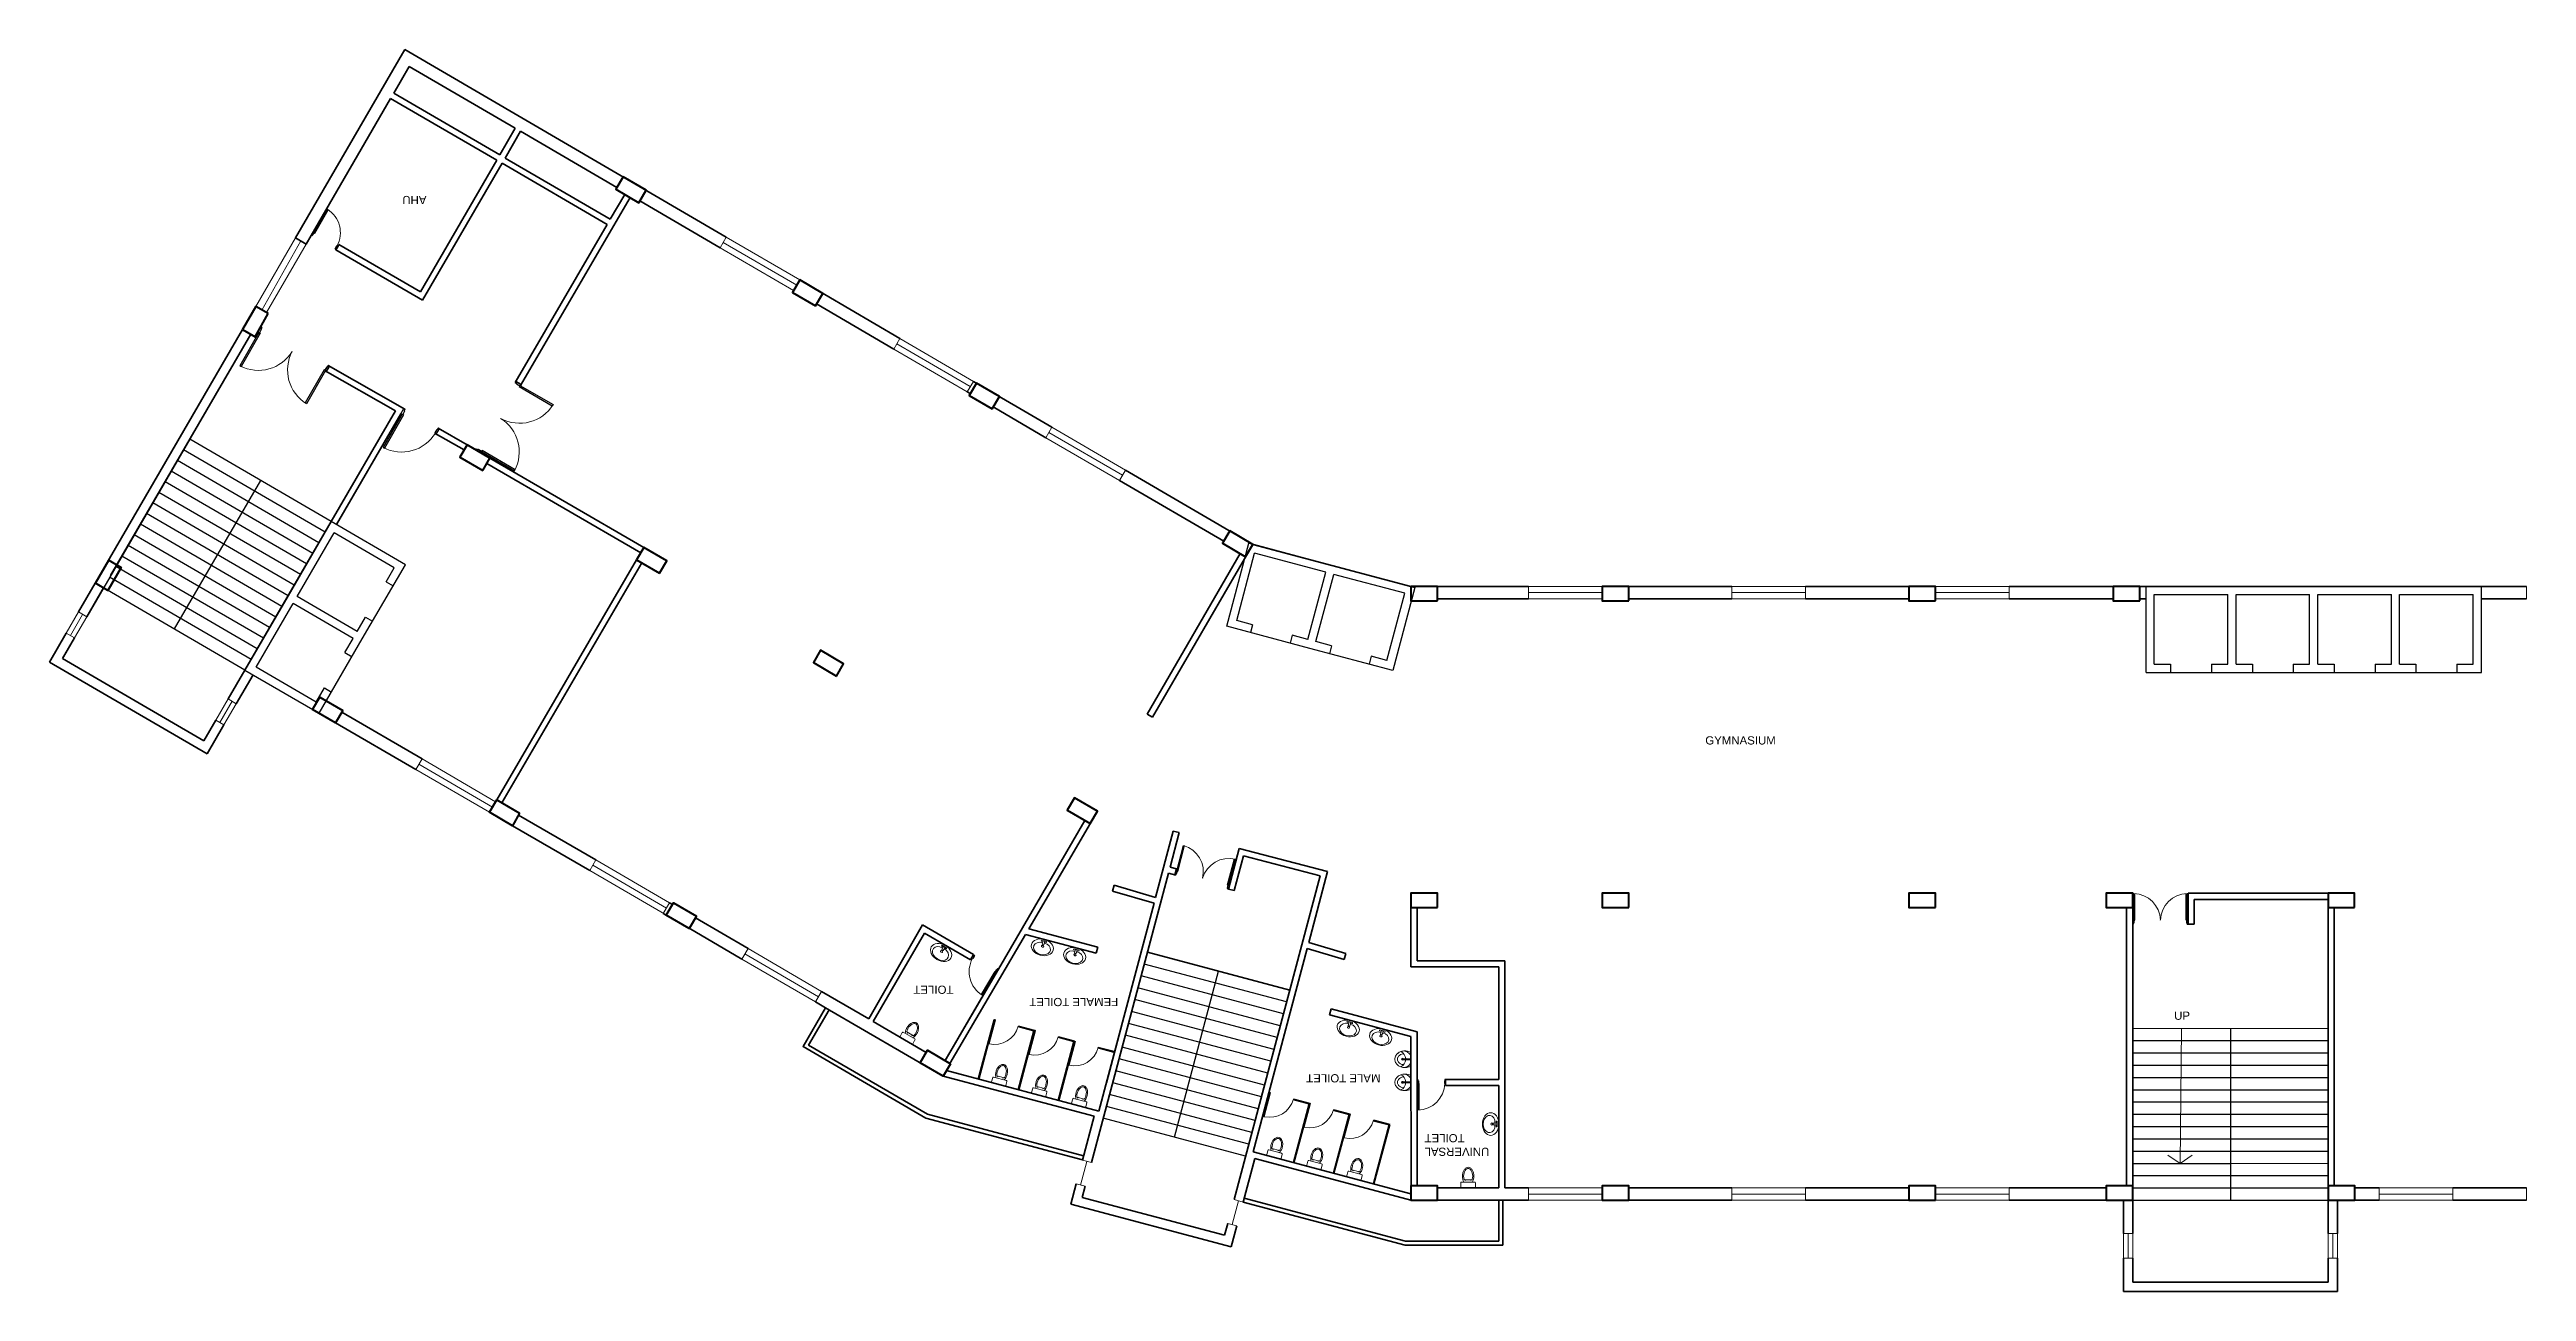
# Model space of a CAD drawing. Header units: millimetres. Extents: x 3079 to 579737, y 1565 to 1161826.
# Drawn here: x 4808 to 65372, y 33455 to 63805 of the extents above; entities that cross this region are included whole.
import ezdxf

# ---------------------------------------------------------------- set-up
doc = ezdxf.new("R2010")
doc.units = ezdxf.units.MM
for name, color, linetype, lineweight in [('1', 7, 'Continuous', 35), ('A_COL', 250, 'Continuous', 40), ('A_ELE1', 250, 'Continuous', 20), ('A_WIN-DOR', 250, 'Continuous', 30), ('DOOR', 250, 'Continuous', 15), ('IG-Area', 250, 'Continuous', 30), ('partition', 253, 'Continuous', 5), ('SILL', 251, 'Continuous', 18), ('TWOWHEELER', 250, 'Continuous', 9), ('WINDOW', 252, 'Continuous', 15)]:
    doc.layers.add(name, color=color, linetype=linetype, lineweight=lineweight)
doc.layers.add('FURNITURE', color=253, linetype='Continuous', lineweight=5, transparency=0.05)
doc.styles.get("Standard").update_dxf_attribs({"font": 'arial.ttf'})

msp = doc.modelspace()

# ---------------------------------------------------------------- texts
at = {"layer": 'IG-Area', "char_height": 200, "attachment_point": 9, "rotation": 180}
for s, insert in [('AHU', (13434, 60231)), (' TOILET', (25932, 40932)), ('FEMALE TOILET', (28763, 40631)), ('MALE TOILET', (35535, 38767)), ('UNIVERSAL\\PTOILET', (38429, 37304))]:
    msp.add_mtext_dynamic_manual_height_columns(s, width=38356.19, gutter_width=12.5, heights=[0], dxfattribs=dict(at, insert=insert))
at = {"layer": 'IG-Area', "char_height": 200, "attachment_point": 1}
for s, insert in [('GYMNASIUM', (45293, 47022)), ('UP', (56758, 40294))]:
    msp.add_mtext_dynamic_manual_height_columns(s, width=38356.19, gutter_width=12.5, heights=[0], dxfattribs=dict(at, insert=insert))

# ---------------------------------------------------------------- linework, layer by layer
for p, q in [((8237, 54281), (5718, 49944)), ((11545, 52012), (8087, 54022)), ((11696, 52272), (8237, 54281)), ((11244, 51493), (7785, 53503)), ((11395, 51753), (7936, 53762)), ((10792, 50715), (7333, 52725)), ((10943, 50975), (7484, 52984)), ((11093, 51234), (7635, 53244)), ((9967, 53276), (7857, 49645)), ((10490, 50197), (7032, 52206)), ((10641, 50456), (7182, 52465)), ((9585, 48639), (11696, 52272)), ((11695, 52270), (10640, 50455)), ((10640, 50455), (11695, 52270)), ((13511, 51215), (11695, 52270)), ((10189, 49678), (6730, 51687)), ((10340, 49937), (6881, 51947)), ((10864, 50441), (11768, 51997)), ((13238, 51143), (11768, 51997)), ((33593, 49710), (34132, 51739)), ((33837, 49852), (34274, 51494)), ((34132, 51739), (36162, 51199)), ((36162, 51199), (34132, 51739)), ((36014, 51032), (34274, 51494)), ((9737, 48900), (6278, 50909)), ((9888, 49159), (6429, 51168)), ((10038, 49418), (6580, 51428)), ((12456, 49400), (13511, 51215)), ((13037, 50797), (13238, 51143)), ((35577, 49389), (36014, 51032)), ((35770, 49337), (36207, 50980)), ((36162, 51199), (38191, 50659)), ((37947, 50518), (36207, 50980)), ((9586, 48640), (6127, 50650)), ((10640, 50455), (9585, 48639)), ((9859, 48711), (10763, 50268)), ((12233, 49414), (10763, 50268)), ((12333, 49587), (10864, 50441)), ((13037, 50797), (13210, 50697)), ((37510, 48875), (37947, 50518)), ((38191, 50659), (37651, 48630)), ((55595, 50685), (60595, 50685)), ((57970, 50685), (56070, 50685)), ((56070, 48585), (56070, 50685)), ((56270, 50485), (58070, 50485)), ((56270, 48785), (56270, 50485)), ((60070, 50685), (57970, 50685)), ((58070, 48785), (58070, 50485)), ((58270, 50485), (60070, 50485)), ((58270, 48785), (58270, 50485)), ((62170, 50685), (60070, 50685)), ((60070, 48785), (60070, 50485)), ((60270, 50485), (62070, 50485)), ((60270, 48785), (60270, 50485)), ((62070, 48785), (62070, 50485)), ((64270, 50685), (62170, 50685)), ((62170, 50685), (64270, 50685)), ((62270, 50485), (64070, 50485)), ((62270, 48785), (62270, 50485)), ((64070, 48785), (64070, 50485)), ((64270, 48585), (64270, 50685)), ((12333, 49587), (12534, 49932)), ((12534, 49932), (12707, 49832)), ((35622, 49170), (33593, 49710)), ((34224, 49749), (33837, 49852)), ((34224, 49749), (34172, 49555)), ((5416, 49426), (5148, 48963)), ((11401, 47584), (12456, 49400)), ((12032, 49068), (12233, 49414)), ((12032, 49068), (12205, 48967)), ((35190, 49492), (35139, 49298)), ((35577, 49389), (35190, 49492)), ((37651, 48630), (35622, 49170)), ((36157, 49235), (35770, 49337)), ((36157, 49235), (36105, 49041)), ((9585, 48639), (11401, 47584)), ((11329, 47857), (9859, 48711)), ((37123, 48978), (37072, 48784)), ((37510, 48875), (37123, 48978)), ((56070, 48585), (57970, 48585)), ((56270, 48785), (56670, 48785)), ((56670, 48785), (56670, 48585)), ((57670, 48785), (58070, 48785)), ((57670, 48785), (57670, 48585)), ((57970, 48585), (60070, 48585)), ((58270, 48785), (58670, 48785)), ((58670, 48785), (58670, 48585)), ((59670, 48785), (60070, 48785)), ((59670, 48785), (59670, 48585)), ((60070, 48585), (62170, 48585)), ((60270, 48785), (60670, 48785)), ((60670, 48785), (60670, 48585)), ((61670, 48785), (62070, 48785)), ((61670, 48785), (61670, 48585)), ((62170, 48585), (64270, 48585)), ((62270, 48785), (62670, 48785)), ((62670, 48785), (62670, 48585)), ((63670, 48785), (64070, 48785)), ((63670, 48785), (63670, 48585)), ((11329, 47857), (11530, 48203)), ((11530, 48203), (11703, 48103)), ((35056, 40530), (31576, 41456)), ((35133, 40820), (31654, 41745)), ((32314, 37224), (33394, 41282)), ((34825, 39660), (31344, 40586)), ((34902, 39950), (31421, 40876)), ((34979, 40240), (31499, 41166)), ((34670, 39080), (31190, 40006)), ((34748, 39370), (31267, 40296)), ((34516, 38500), (31036, 39426)), ((34593, 38790), (31113, 39716)), ((55747, 39885), (60523, 39887)), ((55747, 39585), (58135, 39585)), ((58135, 39886), (58137, 35686)), ((58135, 39585), (60522, 39585)), ((34362, 37920), (30882, 38846)), ((34439, 38210), (30959, 39136)), ((55747, 39285), (58135, 39285)), ((55747, 38985), (58135, 38985)), ((58135, 39285), (60522, 39286)), ((58135, 38985), (60523, 38986)), ((34208, 37341), (30727, 38266)), ((34285, 37631), (30804, 38556)), ((55747, 38685), (58135, 38686)), ((55747, 38385), (58135, 38385)), ((58135, 38686), (60523, 38687)), ((58135, 38385), (60523, 38385)), ((34053, 36761), (30573, 37687)), ((34052, 36761), (30573, 37687)), ((34131, 37051), (30650, 37976)), ((55747, 38085), (58136, 38085)), ((55747, 37785), (58136, 37786)), ((58136, 38085), (60523, 38086)), ((58136, 37786), (60523, 37787)), ((55747, 37485), (58136, 37486)), ((55747, 37185), (58136, 37186)), ((58136, 37486), (60523, 37487)), ((58136, 37186), (60523, 37187)), ((55747, 36885), (58136, 36885)), ((55747, 36585), (58136, 36585)), ((58136, 36885), (60524, 36886)), ((58136, 36585), (60524, 36586)), ((55747, 36285), (58136, 36285)), ((55747, 35985), (58137, 35985)), ((58136, 36285), (60524, 36286)), ((58137, 35985), (60524, 35986)), ((55747, 35685), (60524, 35687))]:
    msp.add_line(p, q)
at = {"layer": '1'}
for p, q in [((13497, 63805), (10822, 59202)), ((21354, 59222), (13497, 63805)), ((13605, 63395), (13223, 62738)), ((16197, 61883), (13605, 63395)), ((13148, 62608), (11205, 59263)), ((15743, 61100), (13148, 62608)), ((15818, 61230), (13223, 62738)), ((16197, 61883), (15818, 61230)), ((16327, 61807), (15948, 61155)), ((18682, 60434), (16327, 61807)), ((15743, 61100), (13875, 57885)), ((15872, 61025), (13929, 57680)), ((18445, 59530), (15872, 61025)), ((18520, 59660), (15948, 61155)), ((19049, 60567), (19049, 60567)), ((19002, 60189), (16322, 55592)), ((18873, 60264), (18520, 59660)), ((19179, 60491), (19179, 60491)), ((21204, 58963), (19244, 60106)), ((18445, 59530), (16192, 55668)), ((10822, 59202), (11082, 59051)), ((11204, 59263), (11082, 59051)), ((11885, 59041), (11810, 58911)), ((13929, 57680), (11810, 58911)), ((13875, 57885), (11885, 59041)), ((25600, 56746), (23152, 58174)), ((25450, 56487), (23563, 57587)), ((9530, 56963), (5928, 50764)), ((9996, 57010), (9968, 57026)), ((9729, 56847), (6302, 50950)), ((9922, 56880), (9894, 56895)), ((13266, 54974), (11548, 55953)), ((11576, 55937), (11650, 56067)), ((13499, 55014), (11623, 56083)), ((16208, 55695), (16338, 55620)), ((27248, 55438), (27320, 55396)), ((29319, 54577), (27398, 55697)), ((11695, 52270), (13266, 54974)), ((11825, 52195), (13396, 54900)), ((13424, 54884), (13396, 54900)), ((15017, 54149), (14312, 54551)), ((29169, 54320), (27883, 55070)), ((14943, 54019), (14237, 54421)), ((15249, 54051), (15233, 54023)), ((15379, 53975), (15362, 53947)), ((15503, 53692), (19265, 51507)), ((15578, 53821), (19340, 51637)), ((34229, 51713), (31117, 53528)), ((30969, 53274), (33520, 51787)), ((33924, 51486), (31643, 47561)), ((34229, 51713), (31773, 47486)), ((38095, 50685), (34229, 51713)), ((15742, 45467), (19164, 51335)), ((15871, 45392), (19293, 51259)), ((34078, 51454), (34078, 51454)), ((5928, 50764), (5519, 50060)), ((6127, 50648), (5718, 49944)), ((6181, 50617), (6181, 50617)), ((38095, 50685), (40970, 50685)), ((38095, 50685), (40970, 50685)), ((38745, 50385), (40970, 50385)), ((42770, 50685), (45945, 50685)), ((42770, 50685), (42795, 50685)), ((43420, 50385), (45945, 50385)), ((47745, 50685), (50920, 50685)), ((47745, 50385), (50270, 50385)), ((50595, 50685), (50295, 50685)), ((50595, 50685), (50920, 50685)), ((52720, 50685), (55270, 50685)), ((52720, 50385), (55270, 50385)), ((55270, 50685), (65372, 50685)), ((55920, 50385), (56070, 50385)), ((65372, 50385), (64270, 50385)), ((5217, 49541), (4808, 48837)), ((5416, 49426), (5123, 48920)), ((4808, 48837), (8663, 46596)), ((5123, 48920), (8580, 46910)), ((9585, 48639), (9176, 47934)), ((9784, 48523), (9374, 47819)), ((8874, 47416), (8580, 46910)), ((9073, 47300), (8663, 46596)), ((13766, 46210), (11804, 47349)), ((13916, 46470), (11957, 47612)), ((31643, 47561), (31773, 47486)), ((16127, 44838), (15986, 44919)), ((18016, 43741), (16127, 44837)), ((18166, 44000), (16278, 45097)), ((28009, 41333), (30125, 44965)), ((28755, 42316), (30431, 45192)), ((32285, 44707), (31854, 43086)), ((32430, 44669), (32205, 43823)), ((32430, 44669), (32285, 44707)), ((33633, 43288), (33897, 44284)), ((36058, 43718), (33897, 44284)), ((32167, 43678), (30285, 36605)), ((32345, 43631), (32167, 43678)), ((32361, 43782), (32205, 43823)), ((32323, 43637), (32361, 43782)), ((35875, 43612), (33770, 35698)), ((33777, 43250), (34004, 44101)), ((35875, 43612), (34004, 44101)), ((35596, 41980), (36058, 43718)), ((30839, 43386), (30801, 43241)), ((31816, 42941), (30801, 43241)), ((31854, 43086), (30839, 43386)), ((33777, 43250), (33633, 43288)), ((38745, 43185), (38095, 43185)), ((55745, 43185), (55745, 35985)), ((60520, 43185), (57100, 43185)), ((57100, 42432), (57100, 43185)), ((60520, 43035), (57250, 43035)), ((57250, 42432), (57250, 43035)), ((19816, 42695), (19888, 42653)), ((20039, 42912), (19966, 42954)), ((20169, 42489), (20169, 42490)), ((20169, 42489), (20450, 42326)), ((20299, 42414), (20299, 42414)), ((20601, 42585), (21888, 41835)), ((24838, 40114), (26151, 42416)), ((26151, 42416), (27404, 41686)), ((31816, 42941), (30465, 37862)), ((38095, 42885), (38095, 41387)), ((38245, 42835), (38245, 41537)), ((55595, 42835), (55595, 36035)), ((57250, 42432), (57100, 42432)), ((60520, 42885), (60523, 35985)), ((60670, 42835), (60673, 36035)), ((21738, 41578), (20451, 42329)), ((24947, 40051), (26206, 42211)), ((26206, 42211), (27329, 41556)), ((26823, 39028), (28674, 42180)), ((28674, 42180), (30399, 41725)), ((28755, 42316), (30437, 41870)), ((30437, 41870), (30399, 41725)), ((34236, 36867), (35557, 41835)), ((36464, 41567), (35557, 41835)), ((36502, 41712), (35596, 41980)), ((26706, 39096), (28009, 41333)), ((27329, 41556), (27404, 41686)), ((28009, 41333), (28009, 41333)), ((35132, 40820), (31654, 41745)), ((36502, 41712), (36464, 41567)), ((38095, 41537), (38095, 41537)), ((38095, 41387), (40245, 41387)), ((38245, 41537), (40395, 41537)), ((40245, 38635), (40245, 41387)), ((40395, 35985), (40395, 41537)), ((23686, 40786), (24838, 40114)), ((26705, 39097), (27606, 40641)), ((27600, 40632), (27600, 40632)), ((23538, 40532), (23784, 40389)), ((23784, 40389), (24735, 39836)), ((24947, 40051), (26243, 39295)), ((27517, 38645), (27903, 40095)), ((27529, 38642), (27915, 40092)), ((27903, 40095), (27915, 40092)), ((27924, 40089), (27936, 40086)), ((30650, 38554), (31034, 40004)), ((36142, 40358), (36103, 40213)), ((36103, 40213), (38095, 39683)), ((36142, 40358), (38245, 39798)), ((27135, 39834), (27136, 39834)), ((28491, 39926), (28878, 39823)), ((28495, 39938), (28893, 39832)), ((28495, 38385), (28878, 39823)), ((28507, 38382), (28893, 39832)), ((28902, 39829), (28914, 39826)), ((29469, 39666), (29856, 39563)), ((29473, 39678), (29871, 39572)), ((29473, 38125), (29856, 39563)), ((29485, 38122), (29871, 39572)), ((30447, 39406), (30450, 39417)), ((30447, 39406), (30834, 39303)), ((30450, 39417), (30837, 39315)), ((38098, 36035), (38095, 39683)), ((38245, 38485), (38245, 39798)), ((26737, 38853), (30465, 37862)), ((26780, 38927), (26781, 38927)), ((26659, 38719), (30349, 37737)), ((34619, 38305), (34649, 38297)), ((34622, 38317), (34664, 38306)), ((34643, 38397), (34643, 38397)), ((34646, 38408), (34646, 38408)), ((35222, 38157), (35621, 38051)), ((38095, 38565), (38095, 38565)), ((38095, 38415), (38095, 38415)), ((38245, 36035), (38245, 38485)), ((38945, 38485), (38945, 38635)), ((38945, 38635), (40245, 38635)), ((38945, 38485), (40245, 38485)), ((40245, 35985), (40245, 38485)), ((30349, 37737), (30063, 36664)), ((35219, 38146), (35606, 38043)), ((35223, 36605), (35606, 38043)), ((35235, 36602), (35621, 38051)), ((36197, 37886), (36584, 37783)), ((36200, 37897), (36599, 37791)), ((36201, 36345), (36584, 37783)), ((36213, 36342), (36599, 37791)), ((37175, 37625), (37562, 37523)), ((37178, 37637), (37577, 37531)), ((37179, 36085), (37562, 37523)), ((37191, 36081), (37577, 37531)), ((34275, 36702), (33992, 35639)), ((34236, 36867), (38095, 35841)), ((34275, 36702), (38095, 35686)), ((29909, 36084), (29778, 35591)), ((30131, 36025), (30059, 35754)), ((33538, 34828), (30059, 35754)), ((34018, 35736), (37967, 34685)), ((40245, 35985), (38745, 35985)), ((40970, 35985), (40395, 35985)), ((45945, 35985), (43420, 35985)), ((50270, 35985), (47745, 35985)), ((50270, 35985), (47745, 35985)), ((50920, 35985), (50920, 35985)), ((50920, 35985), (50920, 35985)), ((55095, 35985), (52720, 35985)), ((55095, 35985), (52720, 35985)), ((61772, 35985), (61173, 35985)), ((61173, 35985), (61772, 35985)), ((65372, 35985), (63572, 35985)), ((63572, 35985), (64795, 35985)), ((33702, 34547), (29778, 35591)), ((33992, 35639), (37954, 34585)), ((40345, 35685), (38095, 35685)), ((40245, 35685), (38095, 35685)), ((38245, 35685), (38245, 35685)), ((40245, 34685), (40245, 35685)), ((40345, 34585), (40345, 35685)), ((40970, 35685), (40345, 35685)), ((45945, 35685), (43420, 35685)), ((47745, 35685), (50270, 35685)), ((50920, 35685), (50270, 35685)), ((52720, 35685), (55095, 35685)), ((55745, 35685), (55515, 35685)), ((55515, 35685), (55515, 34870)), ((55515, 34870), (55515, 35685)), ((55745, 35685), (55745, 34870)), ((60523, 35685), (60523, 34870)), ((60753, 35685), (60753, 34870)), ((61772, 35685), (61173, 35685)), ((65372, 35685), (63572, 35685)), ((33615, 35118), (33538, 34828)), ((33838, 35059), (33702, 34547)), ((40345, 34585), (37954, 34585)), ((40245, 34685), (37967, 34685)), ((55515, 34270), (55515, 33455)), ((55515, 33620), (55515, 34270)), ((55745, 34270), (55745, 33685)), ((60523, 34270), (60523, 33685)), ((60753, 34270), (60753, 33455)), ((55515, 33455), (60753, 33455)), ((55745, 33685), (60523, 33685))]:
    msp.add_line(p, q, dxfattribs=at)
for points in [[(23784, 40389), (23232, 39438), (26234, 37693), (30066, 36674)], [(23871, 40339), (23368, 39474), (26272, 37787), (30092, 36771)], [(24735, 39836), (24735, 39836), (26645, 38726)]]:
    msp.add_lwpolyline(points, dxfattribs=at)
at = {"layer": 'A_COL'}
for points in [[(19218, 60063), (19395, 60365), (18833, 60693), (18657, 60390)], [(23538, 57544), (23714, 57846), (23152, 58174), (22976, 57871)], [(10155, 57353), (9851, 57526), (9529, 56961), (9833, 56788)], [(27857, 55025), (28033, 55327), (27471, 55655), (27295, 55352)], [(15402, 53519), (15578, 53821), (15017, 54149), (14840, 53847)], [(19725, 51007), (19901, 51309), (19340, 51637), (19164, 51335)], [(34053, 51411), (34229, 51713), (33668, 52041), (33491, 51739)], [(6255, 51327), (6558, 51151), (6231, 50589), (5929, 50765)], [(38745, 50335), (38745, 50685), (38095, 50685), (38095, 50335)], [(43420, 50335), (43420, 50685), (42770, 50685), (42770, 50335)], [(50920, 50335), (50920, 50685), (50270, 50685), (50270, 50335)], [(55920, 50335), (55920, 50685), (55270, 50685), (55270, 50335)], [(24049, 48495), (24225, 48797), (23663, 49125), (23487, 48822)], [(11980, 47652), (11804, 47349), (11242, 47677), (11418, 47979)], [(16303, 45140), (16127, 44837), (15565, 45165), (15742, 45467)], [(30254, 44890), (30431, 45192), (29869, 45520), (29693, 45217)], [(38745, 42835), (38745, 43185), (38095, 43185), (38095, 42835)], [(43420, 42835), (43420, 43185), (42770, 43185), (42770, 42835)], [(50920, 42835), (50920, 43185), (50270, 43185), (50270, 42835)], [(55745, 42835), (55745, 43185), (55095, 43185), (55095, 42835)], [(61170, 42835), (61170, 43185), (60520, 43185), (60520, 42835)], [(20626, 42628), (20450, 42326), (19888, 42653), (20064, 42956)], [(26835, 39021), (26659, 38719), (26098, 39046), (26274, 39348)], [(38745, 35685), (38745, 36035), (38095, 36035), (38095, 35685)], [(43420, 35685), (43420, 36035), (42770, 36035), (42770, 35685)], [(50920, 35685), (50920, 36035), (50270, 36035), (50270, 35685)], [(55745, 35685), (55745, 36035), (55095, 36035), (55095, 35685)], [(61173, 35685), (61173, 36035), (60523, 36035), (60523, 35685)]]:
    msp.add_lwpolyline(points, close=True, dxfattribs=at)
at = {"layer": 'A_ELE1', "transparency": 33554687}
for centre, radius, start, end in [((11244, 59327), 676, 331.58457, 58.10036), ((9917, 56931), 966, 242.06647, 328.58227), ((11595, 55975), 966, 152.06668, 238.58243), ((11595, 55975), 966, 152.06664, 152.06668), ((16300, 55639), 966, 241.49307, 328.00883), ((15327, 53971), 966, 331.49287, 58.00866), ((16300, 55639), 966, 241.49303, 241.49307), ((13420, 54935), 966, 242.06647, 328.58227), ((32344, 43709), 676, 346.84668, 73.36248), ((33650, 43362), 676, 76.84654, 163.36234), ((55747, 42507), 676, 1.74219, 88.25798), ((57098, 42507), 676, 91.74205, 178.25784), ((27969, 41269), 676, 151.51862, 238.03441), ((38247, 38560), 676, 271.74202, 358.25781)]:
    msp.add_arc(centre, radius, start, end, dxfattribs=at)
at = {"layer": 'A_WIN-DOR', "transparency": 33554687}
for p, q in [((11257, 59354), (11205, 59263)), ((11277, 59343), (11257, 59354)), ((11272, 59335), (11601, 59901)), ((11277, 59343), (11288, 59363)), ((11294, 59322), (11623, 59888)), ((11224, 59252), (11240, 59280)), ((11240, 59280), (11248, 59275)), ((11248, 59275), (11281, 59330)), ((11790, 58923), (11807, 58950)), ((11798, 58955), (11830, 59011)), ((11807, 58950), (11798, 58955)), ((11839, 59006), (11843, 59013)), ((11843, 59013), (11863, 59002)), ((9894, 56895), (9968, 57026)), ((9985, 56963), (9940, 56884)), ((9968, 57026), (9996, 57010)), ((9996, 57010), (9973, 56970)), ((9973, 56970), (9985, 56963)), ((9928, 56891), (9465, 56077)), ((9960, 56873), (9497, 56060)), ((9922, 56880), (9894, 56895)), ((9922, 56880), (9906, 56851)), ((10741, 56427), (10741, 56427)), ((10741, 56427), (10741, 56427)), ((11523, 55982), (11060, 55169)), ((11555, 55964), (11091, 55151)), ((11548, 55953), (11532, 55924)), ((11588, 56050), (11543, 55971)), ((11548, 55953), (11576, 55937)), ((11576, 55937), (11650, 56067)), ((11600, 56043), (11588, 56050)), ((11623, 56083), (11600, 56043)), ((11650, 56067), (11623, 56083)), ((16208, 55695), (16192, 55668)), ((16192, 55668), (16231, 55645)), ((16338, 55620), (16208, 55695)), ((16231, 55645), (16225, 55633)), ((16225, 55633), (16304, 55587)), ((16292, 55567), (17100, 55096)), ((16310, 55599), (17119, 55127)), ((16322, 55592), (16338, 55620)), ((16322, 55592), (16350, 55576)), ((13431, 54895), (12967, 54082)), ((13462, 54877), (12999, 54064)), ((13396, 54900), (13471, 55030)), ((13424, 54884), (13396, 54900)), ((13424, 54884), (13408, 54855)), ((13488, 54968), (13443, 54888)), ((13471, 55030), (13499, 55014)), ((13499, 55014), (13476, 54974)), ((13476, 54974), (13488, 54968)), ((14277, 54518), (14232, 54438)), ((14265, 54405), (14340, 54535)), ((14289, 54511), (14277, 54518)), ((14312, 54551), (14289, 54511)), ((15839, 54790), (15839, 54790)), ((15839, 54790), (15839, 54790)), ((14244, 54432), (14237, 54420)), ((14237, 54420), (14265, 54405)), ((15233, 54023), (15249, 54051)), ((15362, 53947), (15233, 54023)), ((15249, 54051), (15288, 54028)), ((15288, 54028), (15295, 54039)), ((15295, 54039), (15374, 53993)), ((15379, 53975), (15362, 53947)), ((15367, 53982), (16176, 53510)), ((15379, 53975), (15407, 53958)), ((15386, 54013), (16194, 53542)), ((32369, 43724), (32538, 44357)), ((32394, 43717), (32562, 44350)), ((32350, 43738), (32323, 43637)), ((32345, 43631), (32353, 43662)), ((32371, 43732), (32350, 43738)), ((32353, 43662), (32362, 43659)), ((32362, 43659), (32378, 43721)), ((32371, 43732), (32377, 43755)), ((33611, 43393), (33779, 44026)), ((33636, 43387), (33804, 44020)), ((33002, 43555), (33005, 43564)), ((33002, 43555), (33002, 43555)), ((33005, 43564), (33005, 43564)), ((33610, 43328), (33626, 43389)), ((33619, 43325), (33610, 43328)), ((33611, 43294), (33619, 43325)), ((33660, 43390), (33633, 43288)), ((33638, 43396), (33644, 43418)), ((33638, 43396), (33660, 43390)), ((55767, 42528), (55767, 43183)), ((55793, 42528), (55793, 43182)), ((57052, 42528), (57052, 43182)), ((57078, 42528), (57078, 43183)), ((55745, 42537), (55745, 42432)), ((55767, 42537), (55745, 42537)), ((55767, 42537), (55767, 42560)), ((55767, 42432), (55767, 42464)), ((55767, 42464), (55777, 42464)), ((55777, 42464), (55777, 42528)), ((56423, 42528), (56423, 42537)), ((56423, 42537), (56423, 42537)), ((56423, 42528), (56423, 42528)), ((57068, 42464), (57068, 42528)), ((57078, 42464), (57068, 42464)), ((57078, 42537), (57078, 42560)), ((57078, 42537), (57100, 42537)), ((57078, 42432), (57078, 42464)), ((57100, 42537), (57100, 42432)), ((27370, 41583), (27351, 41595)), ((27375, 41591), (27370, 41583)), ((27415, 41642), (27383, 41586)), ((27423, 41674), (27407, 41646)), ((27407, 41646), (27415, 41642)), ((27919, 41274), (27589, 40709)), ((27941, 41261), (27611, 40695)), ((27937, 41254), (27925, 41234)), ((27965, 41321), (27933, 41266)), ((27937, 41254), (27956, 41242)), ((27956, 41242), (28009, 41333)), ((27973, 41317), (27965, 41321)), ((27989, 41344), (27973, 41317)), ((38245, 38530), (38245, 38635)), ((38267, 38530), (38245, 38530)), ((38267, 38635), (38267, 38603)), ((38267, 38603), (38277, 38603)), ((38267, 38539), (38267, 37884)), ((38267, 38530), (38267, 38507)), ((38277, 38603), (38277, 38539)), ((38293, 38539), (38293, 37884)), ((38922, 38603), (38913, 38603)), ((38913, 38603), (38913, 38539)), ((38922, 38635), (38922, 38603)), ((38922, 38539), (38922, 38530)), ((38922, 38530), (38945, 38530))]:
    msp.add_line(p, q, dxfattribs=at)
at = {"layer": 'A_WIN-DOR'}
for p, q in [((11224, 59252), (11205, 59263)), ((11810, 58911), (11790, 58923)), ((11863, 59002), (11810, 58911)), ((9465, 56077), (9497, 56060)), ((11091, 55151), (11060, 55169)), ((17119, 55127), (17100, 55096)), ((14340, 54535), (14312, 54551)), ((12967, 54082), (12999, 54064)), ((16176, 53510), (16194, 53542)), ((32345, 43631), (32323, 43637)), ((33611, 43294), (33633, 43288)), ((55767, 42432), (55745, 42432)), ((57078, 42432), (57100, 42432)), ((27351, 41595), (27404, 41685)), ((27404, 41685), (27423, 41674)), ((27989, 41344), (28009, 41333)), ((38267, 38635), (38245, 38635)), ((38945, 38635), (38922, 38635)), ((38945, 38530), (38945, 38635))]:
    msp.add_line(p, q, dxfattribs=at)
at = {"layer": 'A_WIN-DOR', "transparency": 33554687}
for points in [[(11272, 59335), (11294, 59322)], [(11839, 59006), (11830, 59011)], [(9928, 56891), (9960, 56873)], [(10741, 56427), (10741, 56427)], [(11555, 55964), (11523, 55982)], [(16310, 55599), (16292, 55567)], [(13431, 54895), (13462, 54877)], [(15839, 54790), (15839, 54790)], [(14244, 54432), (14232, 54438)], [(15367, 53982), (15386, 54013)], [(32369, 43724), (32394, 43717)], [(33002, 43555), (33002, 43555)], [(33636, 43387), (33611, 43393)], [(55767, 42528), (55793, 42528)], [(56423, 42528), (56423, 42528)], [(57078, 42528), (57052, 42528)], [(27375, 41591), (27383, 41586)], [(27941, 41261), (27919, 41274)], [(38267, 38539), (38293, 38539)], [(38922, 38539), (38913, 38539)]]:
    msp.add_lwpolyline(points, dxfattribs=at)
at = {"layer": 'DOOR'}
for p, q in [((27924, 40089), (27770, 39509)), ((27936, 40086), (27782, 39506)), ((27924, 40089), (27936, 40086)), ((27770, 39509), (27782, 39506)), ((28902, 39829), (28748, 39249)), ((28914, 39826), (28760, 39246)), ((28902, 39829), (28914, 39826)), ((29879, 39565), (29725, 38985)), ((29891, 39562), (29737, 38982)), ((29879, 39565), (29891, 39562)), ((28748, 39249), (28760, 39246)), ((29725, 38985), (29737, 38982)), ((34652, 38309), (34498, 37729)), ((34664, 38306), (34510, 37726)), ((34652, 38309), (34664, 38306)), ((34498, 37729), (34510, 37726)), ((35630, 38049), (35476, 37469)), ((35642, 38046), (35488, 37466)), ((35630, 38049), (35642, 38046)), ((36608, 37789), (36454, 37209)), ((36620, 37786), (36466, 37206)), ((36608, 37789), (36620, 37786)), ((35476, 37469), (35488, 37466)), ((36454, 37209), (36466, 37206))]:
    msp.add_line(p, q, dxfattribs=at)
at = {"layer": 'FURNITURE'}
for p, q in [((26642, 41843), (26581, 41879)), ((26618, 41891), (26632, 41915)), ((26657, 41868), (26618, 41891)), ((26668, 41886), (26624, 41810)), ((26632, 41915), (26749, 41847)), ((26706, 41863), (26662, 41788)), ((26706, 41863), (26668, 41886)), ((26742, 41784), (26681, 41820)), ((26735, 41823), (26695, 41846)), ((26749, 41847), (26735, 41823)), ((29089, 41974), (29020, 41992)), ((29052, 42014), (29059, 42041)), ((29096, 42002), (29052, 42014)), ((29059, 42041), (29190, 42006)), ((29102, 42022), (29079, 41938)), ((29144, 42011), (29102, 42022)), ((29144, 42011), (29122, 41927)), ((29201, 41944), (29131, 41963)), ((29183, 41979), (29139, 41991)), ((29190, 42006), (29183, 41979)), ((29844, 41803), (29851, 41830)), ((29888, 41792), (29844, 41803)), ((29851, 41830), (29982, 41795)), ((29893, 41812), (29871, 41727)), ((29936, 41800), (29893, 41812)), ((29936, 41800), (29913, 41716)), ((29982, 41795), (29975, 41769)), ((29880, 41763), (29811, 41782)), ((29992, 41734), (29923, 41752)), ((29975, 41769), (29931, 41780)), ((36569, 39992), (36500, 40010)), ((36532, 40032), (36539, 40059)), ((36576, 40020), (36532, 40032)), ((36539, 40059), (36670, 40024)), ((36582, 40040), (36559, 39956)), ((36624, 40029), (36582, 40040)), ((36624, 40029), (36602, 39945)), ((36681, 39962), (36612, 39981)), ((36663, 39997), (36619, 40009)), ((36670, 40024), (36663, 39997)), ((25658, 39782), (25604, 39688)), ((25611, 39664), (25890, 39500)), ((25963, 39625), (25683, 39788)), ((25931, 39702), (25766, 39798)), ((25781, 39771), (25789, 39785)), ((25787, 39767), (25781, 39771)), ((25795, 39781), (25787, 39767)), ((25789, 39785), (25795, 39781)), ((25902, 39719), (25894, 39705)), ((25894, 39705), (25900, 39701)), ((25900, 39701), (25908, 39715)), ((25908, 39715), (25902, 39719)), ((25915, 39507), (25969, 39600)), ((37360, 39781), (37291, 39800)), ((37324, 39821), (37331, 39848)), ((37368, 39810), (37324, 39821)), ((37331, 39848), (37462, 39814)), ((37373, 39830), (37351, 39745)), ((37416, 39818), (37373, 39830)), ((37416, 39818), (37394, 39734)), ((37472, 39752), (37403, 39770)), ((37455, 39787), (37411, 39798)), ((37462, 39814), (37455, 39787)), ((37969, 39142), (37909, 39142)), ((37969, 39118), (37909, 39118)), ((38085, 39142), (37987, 39142)), ((37987, 39135), (37987, 39135)), ((37987, 39125), (37987, 39125)), ((38085, 39142), (37988, 39142)), ((38085, 39118), (37988, 39118)), ((38085, 39118), (37988, 39118)), ((38085, 39305), (38085, 38955)), ((38095, 39135), (38085, 39135)), ((38095, 39125), (38085, 39125)), ((38095, 39135), (38095, 39125)), ((27871, 38682), (27843, 38577)), ((27856, 38555), (28169, 38472)), ((28206, 38611), (27893, 38695)), ((28155, 38677), (27970, 38726)), ((27991, 38704), (27996, 38719)), ((27998, 38702), (27991, 38704)), ((27996, 38719), (28002, 38718)), ((28002, 38718), (27998, 38702)), ((28122, 38686), (28118, 38670)), ((28118, 38670), (28125, 38668)), ((28129, 38684), (28122, 38686)), ((28125, 38668), (28129, 38684)), ((28191, 38485), (28219, 38589)), ((28849, 38422), (28821, 38317)), ((28834, 38295), (29147, 38212)), ((29184, 38351), (28871, 38434)), ((29133, 38417), (28948, 38466)), ((28969, 38444), (28974, 38459)), ((28976, 38442), (28969, 38444)), ((28974, 38459), (28980, 38458)), ((28980, 38458), (28976, 38442)), ((29100, 38426), (29096, 38410)), ((29096, 38410), (29103, 38408)), ((29107, 38424), (29100, 38426)), ((29103, 38408), (29107, 38424)), ((29169, 38225), (29197, 38329)), ((29827, 38162), (29799, 38057)), ((30162, 38091), (29849, 38174)), ((30111, 38157), (29926, 38206)), ((29947, 38184), (29952, 38199)), ((29954, 38182), (29947, 38184)), ((29952, 38199), (29958, 38197)), ((29958, 38197), (29954, 38182)), ((30078, 38165), (30074, 38150)), ((30085, 38164), (30078, 38165)), ((30081, 38148), (30085, 38164)), ((37969, 38577), (37909, 38577)), ((37969, 38553), (37909, 38553)), ((38085, 38577), (37987, 38577)), ((37987, 38570), (37987, 38570)), ((37987, 38560), (37987, 38560)), ((38085, 38577), (37988, 38577)), ((38085, 38553), (37988, 38553)), ((38085, 38553), (37988, 38553)), ((38085, 38740), (38085, 38390)), ((38095, 38570), (38085, 38570)), ((38095, 38560), (38085, 38560)), ((38095, 38570), (38095, 38560)), ((29812, 38035), (30125, 37952)), ((30074, 38150), (30081, 38148)), ((30147, 37965), (30175, 38069)), ((40201, 37569), (40114, 37569)), ((40151, 37569), (40151, 37640)), ((40180, 37569), (40180, 37614)), ((40180, 37614), (40208, 37614)), ((40201, 37524), (40201, 37569)), ((40208, 37614), (40208, 37479)), ((34883, 36897), (34698, 36946)), ((40201, 37524), (40114, 37524)), ((40151, 37453), (40151, 37524)), ((40180, 37479), (40180, 37524)), ((40208, 37479), (40180, 37479)), ((34599, 36901), (34571, 36797)), ((34584, 36775), (34897, 36692)), ((34934, 36831), (34621, 36914)), ((34719, 36923), (34723, 36939)), ((34726, 36922), (34719, 36923)), ((34723, 36939), (34730, 36937)), ((34730, 36937), (34726, 36922)), ((34850, 36905), (34846, 36890)), ((34846, 36890), (34853, 36888)), ((34857, 36903), (34850, 36905)), ((34853, 36888), (34857, 36903)), ((34919, 36704), (34947, 36809)), ((35577, 36641), (35549, 36537)), ((35562, 36515), (35875, 36432)), ((35912, 36571), (35599, 36654)), ((35861, 36636), (35676, 36686)), ((35697, 36663), (35701, 36679)), ((35704, 36661), (35697, 36663)), ((35701, 36679), (35708, 36677)), ((35708, 36677), (35704, 36661)), ((35828, 36645), (35824, 36629)), ((35824, 36629), (35831, 36628)), ((35835, 36643), (35828, 36645)), ((35831, 36628), (35835, 36643)), ((35897, 36444), (35925, 36549)), ((36555, 36381), (36527, 36277)), ((36890, 36311), (36577, 36394)), ((36839, 36376), (36654, 36426)), ((36675, 36403), (36679, 36419)), ((36682, 36401), (36675, 36403)), ((36679, 36419), (36686, 36417)), ((36686, 36417), (36682, 36401)), ((36806, 36385), (36802, 36369)), ((36802, 36369), (36809, 36368)), ((36813, 36383), (36806, 36385)), ((36809, 36368), (36813, 36383)), ((36540, 36255), (36853, 36171)), ((36875, 36184), (36903, 36289)), ((39315, 36111), (39315, 36003)), ((39657, 36129), (39333, 36129)), ((39333, 35985), (39657, 35985)), ((39590, 36180), (39399, 36180)), ((39426, 36163), (39426, 36180)), ((39426, 36180), (39433, 36180)), ((39433, 36163), (39426, 36163)), ((39433, 36180), (39433, 36163)), ((39557, 36180), (39557, 36163)), ((39564, 36180), (39557, 36180)), ((39557, 36163), (39564, 36163)), ((39564, 36163), (39564, 36180)), ((39675, 36003), (39675, 36111))]:
    msp.add_line(p, q, dxfattribs=at)
for centre, radius in [((37888, 39130), 23.7), ((37978, 39130), 14.9), ((37888, 38565), 23.7), ((37978, 38565), 14.9)]:
    msp.add_circle(centre, radius, dxfattribs=at)
for centre, radius, start, end in [((25992, 39805), 233, 116.71652, 134.67493), ((25992, 39805), 204, 116.71652, 134.67493), ((25960, 39868), 162, 92.24784, 116.71652), ((25960, 39868), 134, 92.24784, 116.71652), ((25957, 39937), 93.1, 59.74807, 92.24784), ((25957, 39937), 64.3, 59.74807, 92.24784), ((25957, 39937), 64.3, 27.24829, 59.74807), ((25957, 39937), 93.1, 27.24829, 59.74807), ((25896, 39905), 162, 2.77961, 27.24829), ((25620, 39679), 18, 149.74807, 239.74807), ((25674, 39773), 18, 59.74807, 149.74807), ((25966, 39761), 233, 164.8212, 180.65149), ((26060, 39736), 330, 149.74807, 164.8212), ((25966, 39761), 204, 164.8212, 169.57209), ((26060, 39736), 301, 149.74807, 164.8212), ((26060, 39736), 330, 134.67493, 149.74807), ((26060, 39736), 301, 134.67493, 149.74807), ((25899, 39516), 18, 239.74807, 329.74807), ((25800, 39858), 233, 298.84464, 314.67493), ((25800, 39858), 204, 309.92404, 314.67493), ((25732, 39927), 301, 314.67493, 329.74807), ((25954, 39609), 18, 329.74807, 59.74807), ((25732, 39927), 330, 314.67493, 329.74807), ((25732, 39927), 301, 329.74807, 344.8212), ((25896, 39905), 134, 2.77961, 27.24829), ((25732, 39927), 330, 329.74807, 344.8212), ((25825, 39902), 204, 344.8212, 2.77961), ((25825, 39902), 233, 344.8212, 2.77961), ((28270, 38744), 330, 165.1045, 180.17764), ((28270, 38744), 330, 150.03136, 165.1045), ((28270, 38744), 301, 165.1045, 180.17764), ((28270, 38744), 301, 150.03136, 165.1045), ((28186, 38792), 233, 132.07295, 150.03136), ((28186, 38792), 204, 132.07295, 150.03136), ((28139, 38845), 162, 107.60427, 132.07295), ((28139, 38845), 134, 107.60427, 132.07295), ((28118, 38911), 93.1, 75.1045, 107.60427), ((28118, 38911), 64.3, 75.1045, 107.60427), ((28118, 38911), 64.3, 42.60472, 75.1045), ((28118, 38911), 93.1, 42.60472, 75.1045), ((27903, 38842), 301, 330.03136, 345.1045), ((28067, 38864), 134, 18.13605, 42.60472), ((28067, 38864), 162, 18.13605, 42.60472), ((28000, 38842), 204, 0.17764, 18.13605), ((27903, 38842), 301, 345.1045, 0.17764), ((28000, 38842), 233, 0.17764, 18.13605), ((27903, 38842), 330, 345.1045, 0.17764), ((37876, 39130), 173, 153.89958, 180.04768), ((37876, 39130), 173, 180.04768, 206.19578), ((37910, 39114), 210, 130.20272, 153.89958), ((37910, 39146), 210, 206.19578, 229.89264), ((37876, 39130), 108, 153.89958, 180.04768), ((37876, 39130), 108, 180.04768, 206.19578), ((37931, 39088), 243, 109.31122, 130.20272), ((37931, 39172), 243, 229.89264, 250.78414), ((37910, 39114), 145, 130.20272, 153.89958), ((37910, 39146), 145, 206.19578, 229.89264), ((37931, 39088), 178, 109.31122, 130.20272), ((37931, 39172), 178, 229.89264, 250.78414), ((37770, 39134), 199, 2.26305, 66.69199), ((37770, 39126), 199, 293.40337, 357.83231), ((37945, 39048), 285, 90.04768, 109.31122), ((37945, 39212), 285, 250.78414, 270.04768), ((37945, 38483), 285, 90.04768, 109.31122), ((37945, 39048), 220, 97.0617, 109.31122), ((37945, 39212), 220, 250.78414, 263.03366), ((37888, 39130), 14.1, 90.04768, 270.04768), ((37888, 39130), 14.1, 270.04768, 90.04768), ((37898, 39155), 229, 274.88687, 324.67251), ((37898, 39104), 229, 35.51972, 83.89207), ((37898, 38539), 229, 35.51972, 83.89207), ((37945, 39048), 285, 70.78414, 90.04768), ((37945, 39212), 285, 270.04768, 289.31122), ((37945, 38483), 285, 70.78414, 90.04768), ((37978, 39130), 10, 90.04768, 270.04768), ((37978, 39130), 10, 90.04768, 270.04768), ((37978, 39130), 10, 270.04768, 90.04768), ((37978, 39130), 10, 270.04768, 90.04768), ((37923, 38813), 517, 71.83917, 77.08142), ((37923, 39446), 517, 283.01394, 288.25618), ((27860, 38573), 18, 165.1045, 255.1045), ((27888, 38677), 18, 75.1045, 165.1045), ((28173, 38744), 233, 180.17764, 196.00792), ((28173, 38744), 204, 180.17764, 184.92852), ((27987, 38793), 233, 314.20107, 330.03136), ((27987, 38793), 204, 325.28047, 330.03136), ((28173, 38490), 18, 255.1045, 345.1045), ((27903, 38842), 330, 330.03136, 345.1045), ((28201, 38594), 18, 345.1045, 75.1045), ((28838, 38313), 18, 165.1045, 255.1045), ((28866, 38417), 18, 75.1045, 165.1045), ((29248, 38484), 330, 165.1045, 180.17764), ((29151, 38484), 233, 180.17764, 196.00792), ((29248, 38484), 330, 150.03136, 165.1045), ((29248, 38484), 301, 165.1045, 180.17764), ((29151, 38484), 204, 180.17764, 184.92852), ((29248, 38484), 301, 150.03136, 165.1045), ((29164, 38532), 233, 132.07295, 150.03136), ((29164, 38532), 204, 132.07295, 150.03136), ((29117, 38585), 162, 107.60427, 132.07295), ((29117, 38585), 134, 107.60427, 132.07295), ((29096, 38651), 93.1, 75.1045, 107.60427), ((29096, 38651), 64.3, 75.1045, 107.60427), ((29096, 38651), 64.3, 42.60472, 75.1045), ((29096, 38651), 93.1, 42.60472, 75.1045), ((28965, 38533), 233, 314.20107, 330.03136), ((28965, 38533), 204, 325.28047, 330.03136), ((28881, 38582), 301, 330.03136, 345.1045), ((29045, 38604), 134, 18.13605, 42.60472), ((29151, 38229), 18, 255.1045, 345.1045), ((29045, 38604), 162, 18.13605, 42.60472), ((28881, 38582), 330, 330.03136, 345.1045), ((28978, 38582), 204, 0.17764, 18.13605), ((28881, 38582), 301, 345.1045, 0.17764), ((29179, 38334), 18, 345.1045, 75.1045), ((28978, 38582), 233, 0.17764, 18.13605), ((28881, 38582), 330, 345.1045, 0.17764), ((29844, 38157), 18, 75.1045, 165.1045), ((30226, 38224), 330, 165.1045, 180.17764), ((30129, 38223), 233, 180.17764, 196.00792), ((30226, 38224), 330, 150.03136, 165.1045), ((30226, 38224), 301, 165.1045, 180.17764), ((30129, 38223), 204, 180.17764, 184.92852), ((30226, 38224), 301, 150.03136, 165.1045), ((30142, 38272), 233, 132.07295, 150.03136), ((30142, 38272), 204, 132.07295, 150.03136), ((30095, 38325), 162, 107.60427, 132.07295), ((30095, 38325), 134, 107.60427, 132.07295), ((30074, 38391), 93.1, 75.1045, 107.60427), ((30074, 38391), 64.3, 75.1045, 107.60427), ((30074, 38391), 64.3, 42.60472, 75.1045), ((30074, 38391), 93.1, 42.60472, 75.1045), ((29943, 38273), 233, 314.20107, 330.03136), ((29943, 38273), 204, 325.28047, 330.03136), ((29859, 38321), 301, 330.03136, 345.1045), ((30023, 38344), 134, 18.13605, 42.60472), ((30023, 38344), 162, 18.13605, 42.60472), ((29859, 38321), 330, 330.03136, 345.1045), ((29956, 38322), 204, 0.17764, 18.13605), ((29859, 38321), 301, 345.1045, 0.17764), ((29956, 38322), 233, 0.17764, 18.13605), ((29859, 38321), 330, 345.1045, 0.17764), ((37876, 38565), 173, 153.89958, 180.04768), ((37876, 38565), 173, 180.04768, 206.19578), ((37910, 38549), 210, 130.20272, 153.89958), ((37910, 38581), 210, 206.19578, 229.89264), ((37876, 38565), 108, 153.89958, 180.04768), ((37876, 38565), 108, 180.04768, 206.19578), ((37931, 38523), 243, 109.31122, 130.20272), ((37931, 38607), 243, 229.89264, 250.78414), ((37910, 38549), 145, 130.20272, 153.89958), ((37910, 38581), 145, 206.19578, 229.89264), ((37931, 38523), 178, 109.31122, 130.20272), ((37931, 38607), 178, 229.89264, 250.78414), ((37770, 38569), 199, 2.26305, 66.69199), ((37770, 38561), 199, 293.40337, 357.83231), ((37945, 38647), 285, 250.78414, 270.04768), ((37945, 38483), 220, 97.0617, 109.31122), ((37945, 38647), 220, 250.78414, 263.03366), ((37888, 38565), 14.1, 90.04768, 270.04768), ((37888, 38565), 14.1, 270.04768, 90.04768), ((37898, 38590), 229, 274.88687, 324.67251), ((37945, 38647), 285, 270.04768, 289.31122), ((37978, 38565), 10, 90.04768, 270.04768), ((37978, 38565), 10, 90.04768, 270.04768), ((37978, 38565), 10, 270.04768, 90.04768), ((37978, 38565), 10, 270.04768, 90.04768), ((37923, 38249), 517, 71.83917, 77.08142), ((37923, 38881), 517, 283.01394, 288.25618), ((29816, 38053), 18, 165.1045, 255.1045), ((30129, 37969), 18, 255.1045, 345.1045), ((30157, 38074), 18, 345.1045, 75.1045), ((34998, 36964), 330, 165.1045, 180.17764), ((34901, 36963), 233, 180.17764, 196.00792), ((34998, 36964), 330, 150.03136, 165.1045), ((34998, 36964), 301, 165.1045, 180.17764), ((34901, 36963), 204, 180.17764, 184.92852), ((34998, 36964), 301, 150.03136, 165.1045), ((34914, 37012), 233, 132.07295, 150.03136), ((34914, 37012), 204, 132.07295, 150.03136), ((34867, 37064), 162, 107.60427, 132.07295), ((34867, 37064), 134, 107.60427, 132.07295), ((34846, 37130), 93.1, 75.1045, 107.60427), ((34846, 37130), 64.3, 75.1045, 107.60427), ((34846, 37130), 64.3, 42.60472, 75.1045), ((34846, 37130), 93.1, 42.60472, 75.1045), ((34631, 37061), 301, 330.03136, 345.1045), ((34795, 37084), 134, 18.13605, 42.60472), ((34795, 37084), 162, 18.13605, 42.60472), ((34631, 37061), 330, 330.03136, 345.1045), ((34728, 37062), 204, 0.17764, 18.13605), ((34631, 37061), 301, 345.1045, 0.17764), ((34728, 37062), 233, 0.17764, 18.13605), ((34631, 37061), 330, 345.1045, 0.17764), ((35845, 36804), 162, 107.60427, 132.07295), ((35824, 36870), 93.1, 75.1045, 107.60427), ((35824, 36870), 93.1, 42.60472, 75.1045), ((34588, 36792), 18, 165.1045, 255.1045), ((34616, 36897), 18, 75.1045, 165.1045), ((34715, 37013), 233, 314.20107, 330.03136), ((34715, 37013), 204, 325.28047, 330.03136), ((34901, 36709), 18, 255.1045, 345.1045), ((34929, 36813), 18, 345.1045, 75.1045), ((35566, 36532), 18, 165.1045, 255.1045), ((35594, 36637), 18, 75.1045, 165.1045), ((35976, 36703), 330, 165.1045, 180.17764), ((35879, 36703), 233, 180.17764, 196.00792), ((35976, 36703), 330, 150.03136, 165.1045), ((35976, 36703), 301, 165.1045, 180.17764), ((35879, 36703), 204, 180.17764, 184.92852), ((35976, 36703), 301, 150.03136, 165.1045), ((35892, 36752), 233, 132.07295, 150.03136), ((35892, 36752), 204, 132.07295, 150.03136), ((35845, 36804), 134, 107.60427, 132.07295), ((35824, 36870), 64.3, 75.1045, 107.60427), ((35824, 36870), 64.3, 42.60472, 75.1045), ((35693, 36753), 233, 314.20107, 330.03136), ((35693, 36753), 204, 325.28047, 330.03136), ((35609, 36801), 301, 330.03136, 345.1045), ((35773, 36823), 134, 18.13605, 42.60472), ((35879, 36449), 18, 255.1045, 345.1045), ((35773, 36823), 162, 18.13605, 42.60472), ((35609, 36801), 330, 330.03136, 345.1045), ((35706, 36801), 204, 0.17764, 18.13605), ((35609, 36801), 301, 345.1045, 0.17764), ((35907, 36553), 18, 345.1045, 75.1045), ((35706, 36801), 233, 0.17764, 18.13605), ((35609, 36801), 330, 345.1045, 0.17764), ((36572, 36376), 18, 75.1045, 165.1045), ((36954, 36443), 330, 165.1045, 180.17764), ((36857, 36443), 233, 180.17764, 196.00792), ((36954, 36443), 330, 150.03136, 165.1045), ((36954, 36443), 301, 165.1045, 180.17764), ((36857, 36443), 204, 180.17764, 184.92852), ((36954, 36443), 301, 150.03136, 165.1045), ((36870, 36492), 233, 132.07295, 150.03136), ((36870, 36492), 204, 132.07295, 150.03136), ((36823, 36544), 162, 107.60427, 132.07295), ((36823, 36544), 134, 107.60427, 132.07295), ((36802, 36610), 93.1, 75.1045, 107.60427), ((36802, 36610), 64.3, 75.1045, 107.60427), ((36802, 36610), 64.3, 42.60472, 75.1045), ((36802, 36610), 93.1, 42.60472, 75.1045), ((36671, 36493), 233, 314.20107, 330.03136), ((36671, 36493), 204, 325.28047, 330.03136), ((36587, 36541), 301, 330.03136, 345.1045), ((36751, 36563), 134, 18.13605, 42.60472), ((36751, 36563), 162, 18.13605, 42.60472), ((36587, 36541), 330, 330.03136, 345.1045), ((36684, 36541), 204, 0.17764, 18.13605), ((36587, 36541), 301, 345.1045, 0.17764), ((36684, 36541), 233, 0.17764, 18.13605), ((36587, 36541), 330, 345.1045, 0.17764), ((39685, 36274), 330, 164.92694, 180.00008), ((39591, 36299), 233, 146.96853, 164.92694), ((39685, 36274), 301, 164.92694, 180.00008), ((39591, 36299), 204, 146.96853, 164.92694), ((39532, 36338), 162, 122.49985, 146.96853), ((39532, 36338), 134, 122.49985, 146.96853), ((39495, 36396), 93.1, 90.00008, 122.49985), ((39495, 36396), 64.3, 90.00008, 122.49985), ((39495, 36396), 93.1, 57.50031, 90.00008), ((39495, 36396), 64.3, 57.50031, 90.00008), ((39457, 36338), 134, 33.03163, 57.50031), ((39457, 36338), 162, 33.03163, 57.50031), ((39398, 36299), 204, 15.07322, 33.03163), ((39398, 36299), 233, 15.07322, 33.03163), ((39305, 36274), 301, 0.00008, 15.07322), ((39305, 36274), 330, 0.00008, 15.07322), ((36544, 36272), 18, 165.1045, 255.1045), ((36857, 36189), 18, 255.1045, 345.1045), ((36885, 36293), 18, 345.1045, 75.1045), ((39333, 36111), 18, 90.00008, 180.00008), ((39333, 36003), 18, 180.00008, 270.00008), ((39685, 36274), 330, 180.00008, 195.07322), ((39591, 36249), 233, 195.07322, 210.90351), ((39685, 36274), 301, 180.00008, 195.07322), ((39591, 36249), 204, 195.07322, 199.8241), ((39398, 36249), 204, 340.17606, 344.92694), ((39305, 36274), 301, 344.92694, 0.00008), ((39398, 36249), 233, 329.09665, 344.92694), ((39305, 36274), 330, 344.92694, 0.00008), ((39657, 36111), 18, 0.00008, 90.00008), ((39657, 36003), 18, 270.00008, 0.00008)]:
    msp.add_arc(centre, radius, start, end, dxfattribs=at)
for centre, major_axis, start_param, end_param in [((26608, 41739), (-239, 139), 1.570796326794886, 7.853981633974473), ((26593, 41714), (-182, 106), -1.109185, 4.250778), ((26648, 41808), (22.5, -13.1), 3.694408, 5.73037), ((29083, 41865), (-267, 71), 1.570796326794886, 7.853981633974473), ((29075, 41837), (-203, 54), -1.109185, 4.250778), ((29089, 41891), (27.6, -7.3), -1.570796, 4.712389), ((29103, 41942), (25.1, -6.7), 3.694408, 5.73037), ((29874, 41655), (-267, 71), 1.570796326794886, 7.853981633974473), ((26621, 41762), (24.7, -14.4), -1.570796, 4.712389), ((29867, 41626), (-203, 54), -1.109185, 4.250778), ((29881, 41680), (27.6, -7.3), -1.570796, 4.712389), ((29895, 41731), (25.1, -6.7), 3.694408, 5.73037), ((36563, 39883), (-267, 71), 1.570796326794886, 7.853981633974473), ((36555, 39855), (-203, 54), -1.109185, 4.250778), ((36570, 39909), (27.6, -7.3), -1.570796, 4.712389), ((36583, 39960), (25.1, -6.7), 3.694408, 5.73037), ((37354, 39673), (-267, 71), 1.570796326794886, 7.853981633974473), ((37347, 39644), (-203, 54), -1.109185, 4.250778), ((37361, 39698), (27.6, -7.3), -1.570796, 4.712389), ((37375, 39749), (25.1, -6.7), 3.694408, 5.73037), ((40045, 37547), (0, 277), 1.570796326794886, 7.853981633974473), ((40015, 37547), (0, 210), -1.109185, 4.250778), ((40071, 37546), (0, -28.6), -1.570796, 4.712389), ((40124, 37547), (0, -26), 3.694408, 5.73037)]:
    msp.add_ellipse(centre, major_axis=major_axis, ratio=0.723214, start_param=start_param, end_param=end_param, dxfattribs=at)
at = {"layer": 'partition'}
for centre in [(27915, 40092), (28893, 39832), (29870, 39567), (34643, 38311), (35621, 38051), (36599, 37791)]:
    msp.add_arc(centre, 600, 257.20582, 345.1045, dxfattribs=at)
at = {"layer": 'SILL'}
for p, q in [((10822, 59202), (9851, 57526)), ((11082, 59051), (10110, 57376)), ((21204, 58963), (23001, 57915)), ((21354, 59222), (23153, 58174)), ((25450, 56487), (27248, 55438)), ((25600, 56746), (27398, 55697)), ((29319, 54577), (31118, 53528)), ((29169, 54320), (30968, 53271)), ((40970, 50685), (42770, 50685)), ((40970, 50385), (42770, 50385)), ((47745, 50685), (45945, 50685)), ((45945, 50385), (47745, 50385)), ((52720, 50685), (50920, 50685)), ((52720, 50385), (50920, 50385)), ((5519, 50060), (5217, 49541)), ((5718, 49944), (5416, 49426)), ((8874, 47416), (9176, 47934)), ((9073, 47300), (9374, 47819)), ((13766, 46210), (15565, 45165)), ((13916, 46470), (15715, 45421)), ((18016, 43741), (19852, 42674)), ((18166, 44000), (19966, 42954)), ((21888, 41835), (23686, 40786)), ((21738, 41578), (23536, 40529)), ((56939, 39886), (56902, 36585)), ((56902, 36585), (56604, 36785)), ((56902, 36585), (57201, 36785)), ((40970, 35985), (42770, 35985)), ((45945, 35985), (47745, 35985)), ((52720, 35985), (50920, 35985)), ((61772, 35985), (63572, 35985)), ((40970, 35685), (42770, 35685)), ((45945, 35685), (47745, 35685)), ((52720, 35685), (50920, 35685)), ((61772, 35685), (63572, 35685)), ((55515, 34870), (55515, 34270)), ((55745, 34870), (55745, 34270)), ((60523, 34870), (60523, 34270)), ((60753, 34870), (60753, 34270))]:
    msp.add_line(p, q, dxfattribs=at)
at = {"layer": 'TWOWHEELER'}
msp.add_arc((48830, 60502), 10500, 249.21163, 249.21172, dxfattribs=at)
at = {"layer": 'WINDOW'}
for p, q in [((10952, 59127), (10003, 57439)), ((10822, 59202), (11082, 59051)), ((21204, 58963), (21354, 59222)), ((21279, 59093), (23077, 58044)), ((23001, 57915), (23153, 58174)), ((9851, 57526), (10154, 57351)), ((25450, 56487), (25600, 56746)), ((25523, 56612), (27322, 55567)), ((27248, 55438), (27398, 55697)), ((29169, 54320), (29319, 54577)), ((29244, 54449), (31043, 53400)), ((30969, 53274), (31118, 53528)), ((40970, 50685), (40970, 50385)), ((40970, 50535), (42770, 50535)), ((45945, 50685), (45945, 50385)), ((47745, 50535), (45945, 50535)), ((47745, 50685), (47745, 50385)), ((50920, 50685), (50920, 50385)), ((52720, 50535), (50920, 50535)), ((52720, 50685), (52720, 50385)), ((65372, 50685), (65372, 50385)), ((5317, 49483), (5618, 50002)), ((5519, 50060), (5718, 49944)), ((5217, 49541), (5416, 49426)), ((9275, 47877), (8973, 47358)), ((9374, 47819), (9176, 47934)), ((9073, 47300), (8874, 47416)), ((13766, 46210), (13916, 46470)), ((13841, 46340), (15639, 45291)), ((15566, 45165), (15716, 45424)), ((18016, 43741), (18166, 44000)), ((18091, 43870), (19891, 42825)), ((19816, 42695), (19966, 42954)), ((21738, 41578), (21888, 41835)), ((21813, 41707), (23611, 40658)), ((23538, 40532), (23686, 40786)), ((30020, 36055), (30174, 36634)), ((30063, 36664), (30285, 36605)), ((29909, 36084), (30131, 36025)), ((40970, 35985), (40970, 35685)), ((40970, 35835), (42770, 35835)), ((45945, 35985), (45945, 35685)), ((47745, 35835), (45945, 35835)), ((47745, 35985), (47745, 35685)), ((50920, 35985), (50920, 35685)), ((52720, 35835), (50920, 35835)), ((52720, 35985), (52720, 35685)), ((61772, 35985), (61772, 35685)), ((61772, 35835), (63572, 35835)), ((63572, 35985), (63572, 35685)), ((65372, 35985), (65372, 35685)), ((33727, 35089), (33881, 35668)), ((33992, 35639), (33770, 35698)), ((33838, 35059), (33615, 35118)), ((55515, 34870), (55745, 34870)), ((55630, 34870), (55630, 34270)), ((60753, 34870), (60523, 34870)), ((60638, 34870), (60638, 34270)), ((55515, 34270), (55745, 34270)), ((60753, 34270), (60523, 34270))]:
    msp.add_line(p, q, dxfattribs=at)

msp.set_redraw_order([(e.dxf.handle, doc.entitydb.next_handle()) for e in msp.query("TEXT MTEXT ATTDEF DIMENSION ARC_DIMENSION")])  # texts and dimensions are drawn at this point

doc.saveas('drawing.dxf')
